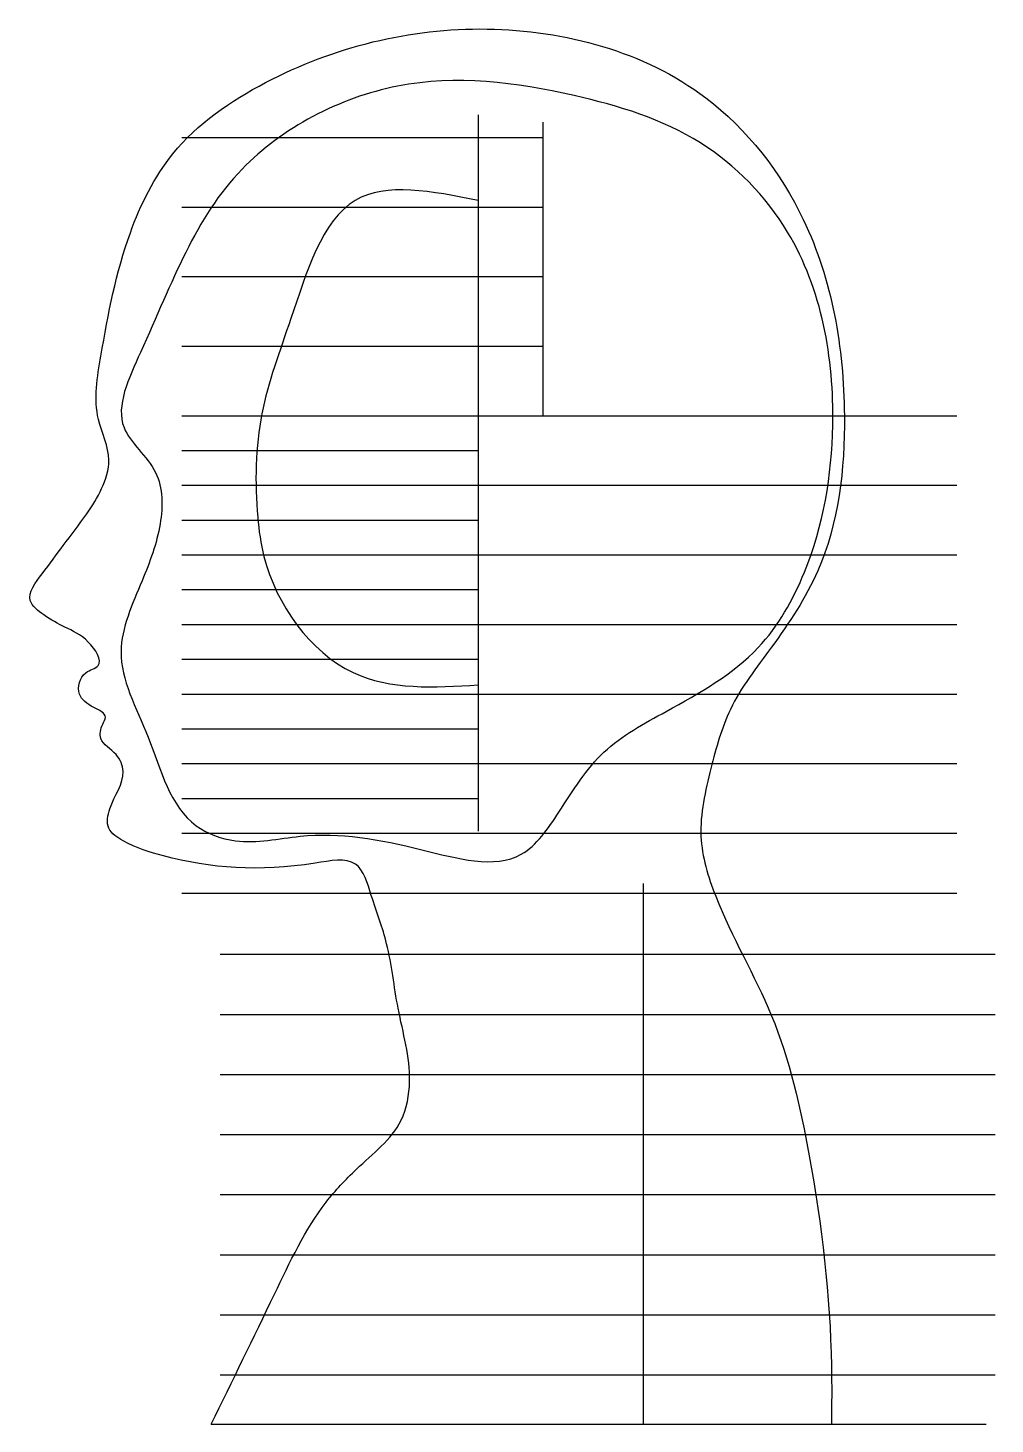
# Model space of a CAD drawing. Extents: x 461 to 4773, y -458 to 1730.
# Drawn here: x 460.7 to 766.3, y -28.5 to 413 of the extents above; entities that cross this region are included whole.
import ezdxf

# ---------------------------------------------------------------- set-up
doc = ezdxf.new("R2010")
doc.units = 0
doc.header["$MEASUREMENT"] = 0
doc.layers.get('0').update_dxf_attribs({"linetype": 'CONTINUOUS'})

msp = doc.modelspace()

# ---------------------------------------------------------------- linework, layer by layer
at = {"linetype": 'Continuous'}
for p, q in [((603.01, 385.48), (603.01, 158.97)), ((623.38, 383.18), (623.38, 290.34)), ((509.36, 378.34), (623.38, 378.34)), ((509.36, 356.34), (623.38, 356.34)), ((509.36, 334.34), (623.38, 334.34)), ((509.36, 312.34), (623.38, 312.34)), ((509.36, 290.34), (754.25, 290.34)), ((509.36, 279.34), (603.01, 279.34)), ((509.36, 268.34), (754.25, 268.34)), ((509.36, 257.34), (603.01, 257.34)), ((509.36, 246.34), (754.25, 246.34)), ((509.36, 235.34), (603.01, 235.34)), ((509.36, 224.34), (754.25, 224.34)), ((509.36, 213.34), (603.01, 213.34)), ((509.36, 202.34), (754.25, 202.34)), ((509.36, 191.34), (603.01, 191.34)), ((509.36, 180.34), (754.25, 180.34)), ((509.36, 169.34), (603.01, 169.34)), ((509.36, 158.34), (754.25, 158.34)), ((655.17, 142.47), (655.17, -28.51)), ((509.36, 139.34), (754.25, 139.34)), ((521.43, 120.04), (766.32, 120.04)), ((521.43, 101.04), (766.32, 101.04)), ((521.43, 82.04), (766.32, 82.04)), ((521.43, 63.04), (766.32, 63.04)), ((521.43, 44.04), (766.32, 44.04)), ((521.43, 25.04), (766.32, 25.04)), ((521.43, 6.04), (766.32, 6.04)), ((521.43, -12.96), (766.32, -12.96)), ((518.64, -28.51), (763.53, -28.51))]:
    msp.add_line(p, q, dxfattribs=at)
at = {"color": 1, "linetype": 'Continuous'}
for points in [[(518.64, -28.51), (538.63, 12.6), (554.98, 41.66), (564.53, 52.1), (578.61, 67.54), (581.34, 79.8), (577.7, 102.96), (574.07, 123.39), (569.23, 138.66), (564.23, 148.56), (551.48, 148.86), (503.53, 151.16), (490.83, 155.92), (486.31, 159.91), (486.59, 166.09), (490.8, 177.89), (488.56, 183.23), (483.78, 188.28), (484.34, 192.78), (485.18, 195.02), (481.53, 198.11), (477.03, 202.33), (479, 209.07), (482.93, 211.32), (479.8, 218.78), (472.36, 223.52), (465.79, 227.33), (461.44, 231.91), (465.18, 240.31), (471.88, 249.31), (479.31, 259.32), (484.01, 267.29), (486.3, 276.32), (483.01, 289.19), (483.78, 309.22), (493.08, 348.22), (506.54, 373.14), (535.84, 395.7), (605.8, 412.62), (674.88, 390.9), (705.73, 352.35), (718.71, 290.33), (710.29, 241.27), (695.66, 217.13), (682.7, 197.5), (676.56, 178.83), (673.4, 157.33), (678.04, 138.41), (695.62, 100.76), (707.59, 56.36), (714.63, -10.13), (714.63, -28.51)], [(662.44, 196.83), (642.75, 183.98), (628.49, 164.97), (616.6, 151.67), (585.22, 153.09), (546.71, 157.37), (526.26, 155.94), (513.9, 160.69), (498.69, 188.73), (490.13, 215.81), (496.78, 238.14), (502.49, 256.2), (501.06, 272.35), (491.08, 286.61), (496.31, 310.36), (528.4, 368.33), (577.55, 394.55), (633.35, 391.56), (673.2, 376.62), (700.77, 348.41), (715.05, 287.34), (706.08, 240.88), (691.51, 217.05), (662.44, 196.83)]]:
    msp.add_spline(points, degree=3, dxfattribs=at)
at = {"linetype": 'Continuous'}
msp.add_spline([(603.01, 358.43), (564.13, 358.43), (543.82, 321.1), (534.64, 290.98), (533.33, 258.24), (535.3, 245.8), (563.47, 209.12), (603.01, 205.2)], degree=3, dxfattribs=at)

doc.saveas('drawing.dxf')
